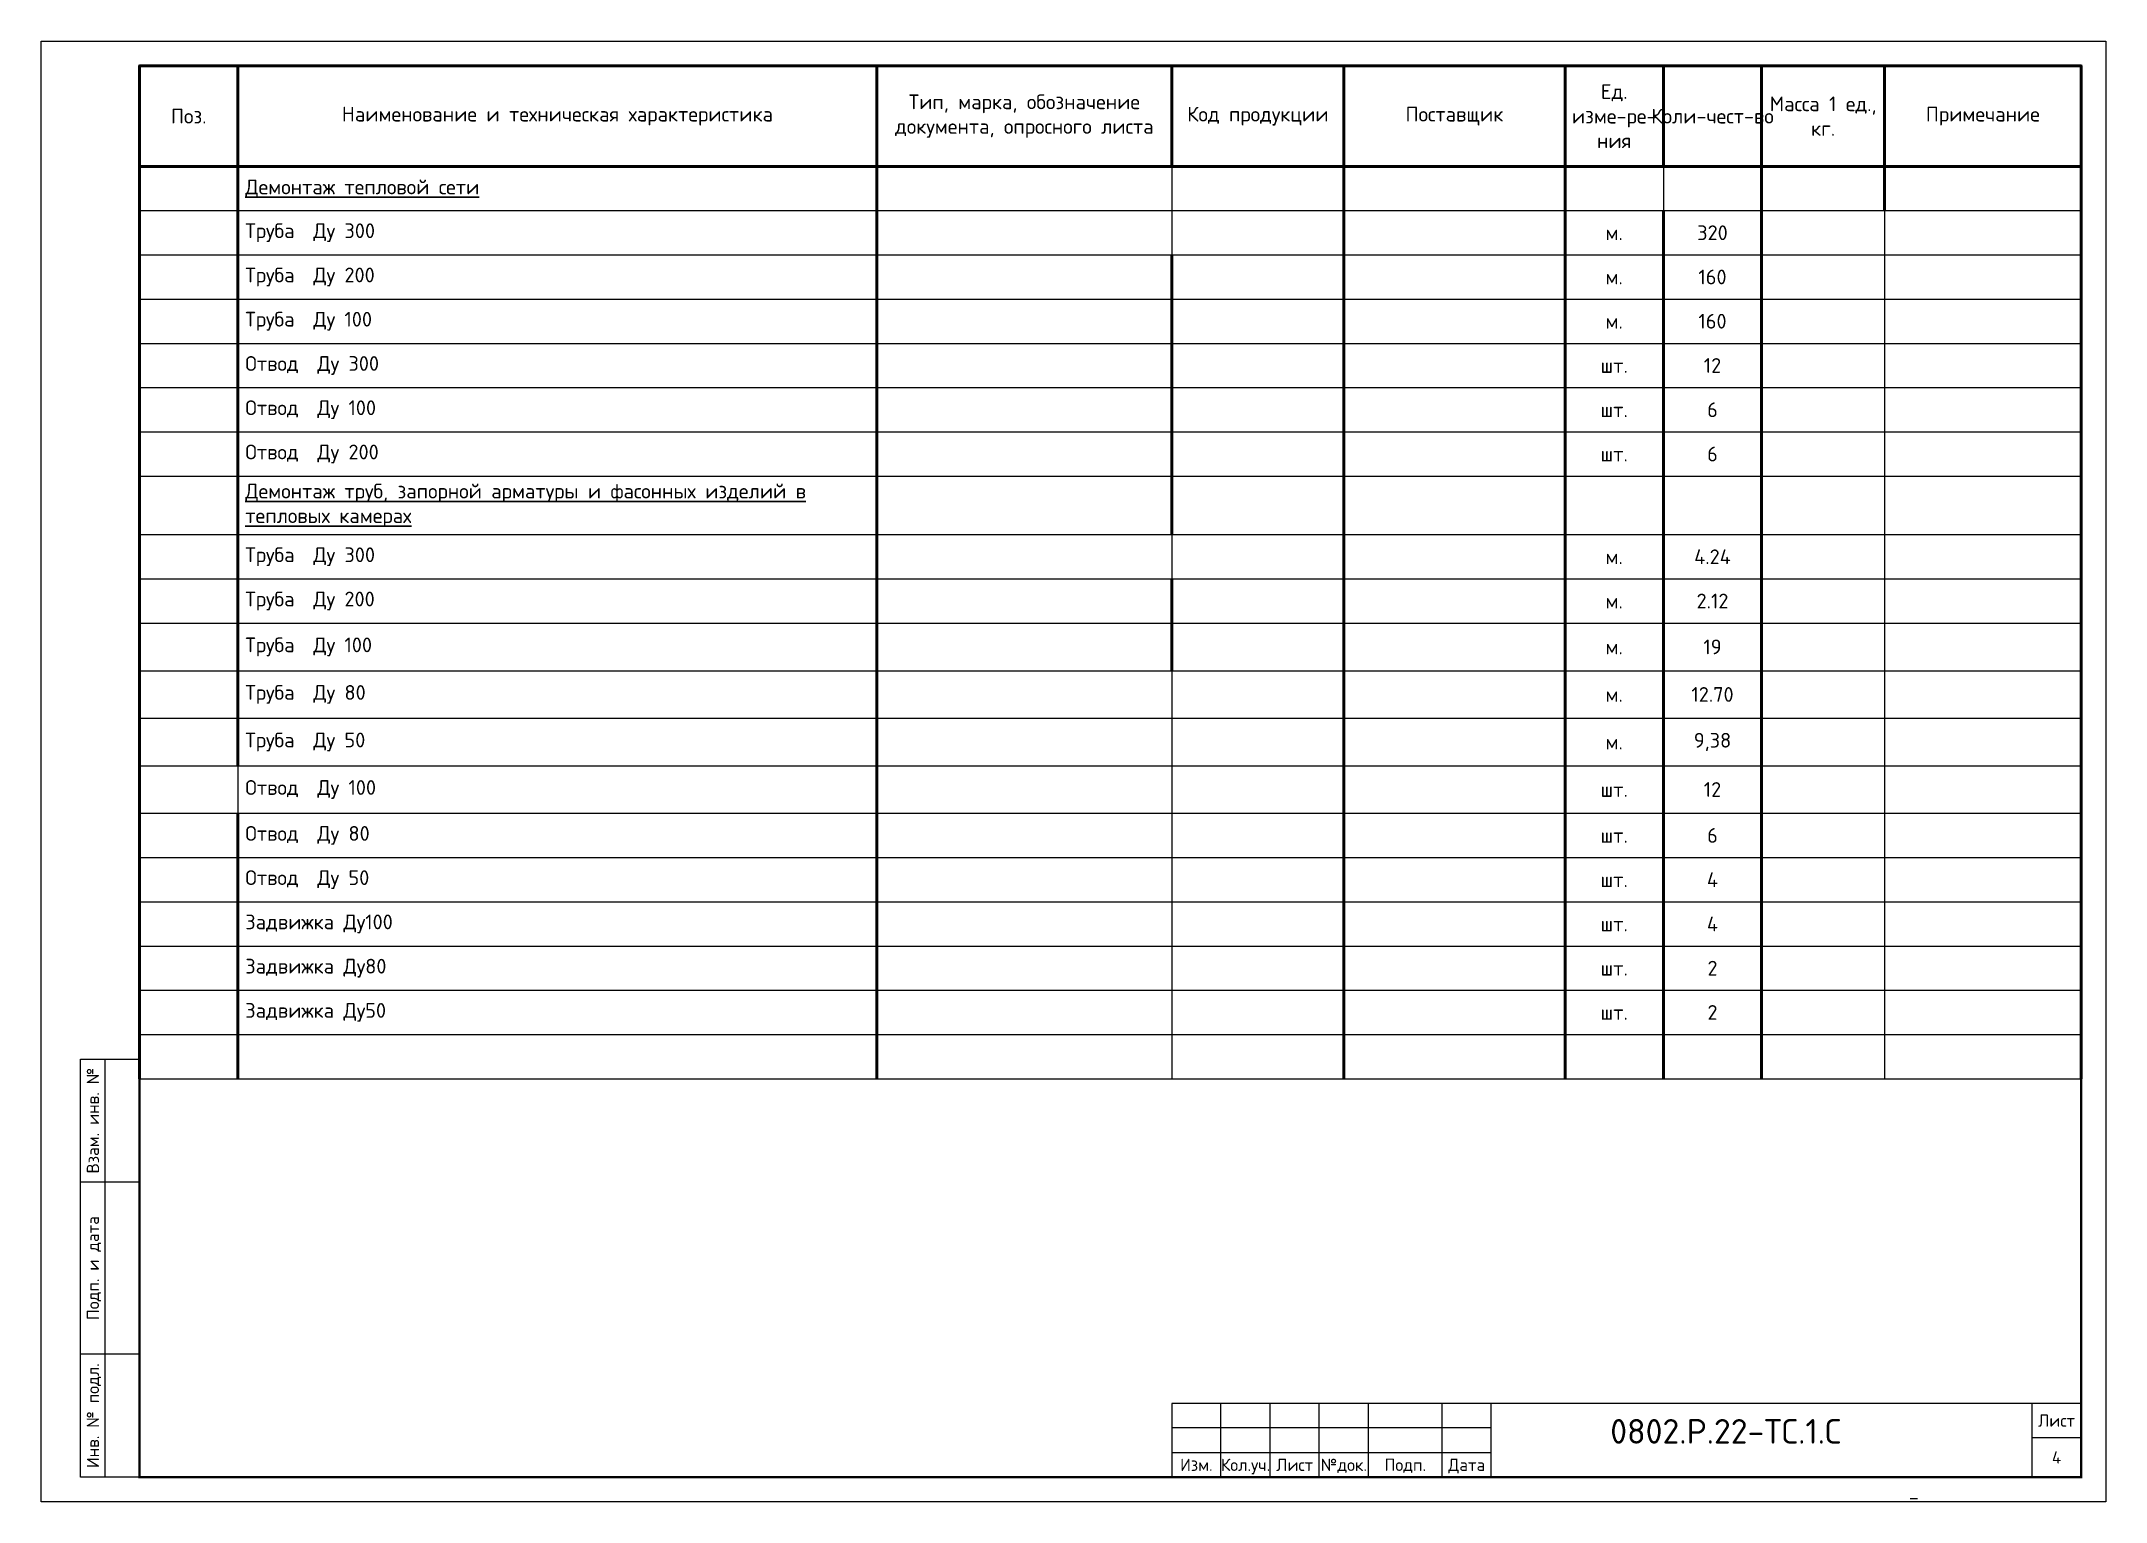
# Model space of a CAD drawing. Header units: millimetres. Extents: x 1114 to 8235, y 637 to 5441.
# Drawn here: x 7166.5 to 7586.5, y 1175.7 to 1472.7 of the extents above; entities that cross this region are included whole.
import ezdxf
from ezdxf.enums import TextEntityAlignment as Align

# ---------------------------------------------------------------- set-up
doc = ezdxf.new("R2010")
doc.units = ezdxf.units.MM
doc.layers.add('Таблица', color=3, linetype='Continuous', lineweight=30)
doc.styles.add('-ISOCPEUR-', font='isocpeur.ttf')

msp = doc.modelspace()

# ---------------------------------------------------------------- texts
at = {"style": '-ISOCPEUR-'}
for s, p in [('Взам. инв. №', (7176.974, 1253.194)), ('Подп. и дата', (7176.974, 1223.194)), ('Инв. № подл.', (7176.974, 1193.194))]:
    msp.add_text(s, height=2.5, rotation=90, dxfattribs=at).set_placement(p, align=Align.MIDDLE_CENTER)
for s, p in [('Лист', (7576.474, 1192.194)), ('Изм.', (7401.474, 1183.194)), ('Кол.уч.', (7411.474, 1183.194)), ('Лист', (7421.474, 1183.194)), ('№док.', (7431.474, 1183.194)), ('Подп.', (7443.974, 1183.194)), ('Дата', (7456.474, 1183.194))]:
    msp.add_text(s, height=2.5, dxfattribs=at).set_placement(p, align=Align.MIDDLE_CENTER)
at = {"insert": (7485.671, 1192.502), "char_height": 5, "width": 38.55785, "attachment_point": 1, "style": '-ISOCPEUR-'}
msp.add_mtext('0802.Р.22-ТС.1.С', dxfattribs=at)
at = {"style": '-ISOCPEUR-'}
msp.add_attdef('4', text='*', height=2.5, dxfattribs=at).set_placement((7576.474, 1184.694), align=Align.MIDDLE_CENTER)
at = {"style": '-ISOCPEUR-', "flags": 8}
msp.add_attdef('_', text='Формат', height=3, dxfattribs=at).set_placement((7547.446, 1177.949), align=Align.MIDDLE_CENTER)

# ---------------------------------------------------------------- blocks, each defined once
blk = doc.blocks.new('*T290')
at = {"layer": 'Таблица', "color": 7, "lineweight": 50, "transparency": 16777216}
for p, q in [((0, 0), (395, 0)), ((0, 0), (0, -20.43)), ((20, 0), (20, -20.43)), ((150, 0), (150, -20.43)), ((210, 0), (210, -20.43)), ((245, 0), (245, -20.43)), ((290, 0), (290, -20.43)), ((310, 0), (310, -20.43)), ((330, 0), (330, -20.43)), ((355, 0), (355, -20.43)), ((395, 0), (395, -20.43))]:
    blk.add_line(p, q, dxfattribs=at)
at = {"layer": 'Таблица', "color": 0, "lineweight": 50, "transparency": 16777216}
for p, q in [((0, -20.43), (150, -20.43)), ((0, -20.43), (0, -206)), ((20, -20.43), (20, -142.33)), ((210, -20.43), (395, -20.43)), ((245, -20.43), (245, -206)), ((290, -20.43), (290, -29.43)), ((330, -20.43), (330, -29.43)), ((355, -20.43), (355, -29.43)), ((395, -20.43), (395, -206)), ((210, -38.43), (210, -95.33)), ((210, -104.33), (210, -123)), ((20, -152), (20, -206))]:
    blk.add_line(p, q, dxfattribs=at)
at = {"layer": 'Таблица', "color": 0, "linetype": 'ByBlock', "lineweight": 50, "transparency": 16777216}
for p, q in [((150, -20.43), (210, -20.43)), ((150, -20.43), (150, -206)), ((290, -29.43), (290, -206)), ((310, -29.43), (310, -206)), ((330, -29.43), (330, -206))]:
    blk.add_line(p, q, dxfattribs=at)
at = {"layer": 'Таблица', "color": 0, "linetype": 'ByBlock', "lineweight": -2, "transparency": 16777216}
for p, q in [((210, -20.43), (210, -38.43)), ((310, -20.43), (310, -29.43)), ((355, -29.43), (355, -206)), ((210, -95.33), (210, -104.33)), ((210, -123), (210, -206)), ((20, -142.33), (20, -152))]:
    blk.add_line(p, q, dxfattribs=at)
at = {"layer": 'Таблица', "color": 0, "lineweight": 25, "transparency": 16777216}
for p, q in [((0, -29.43), (20, -29.43)), ((210, -29.43), (290, -29.43)), ((310, -29.43), (395, -29.43)), ((0, -38.43), (20, -38.43)), ((210, -38.43), (245, -38.43)), ((355, -38.43), (395, -38.43)), ((0, -47.43), (20, -47.43)), ((210, -47.43), (245, -47.43)), ((355, -47.43), (395, -47.43)), ((0, -56.43), (20, -56.43)), ((210, -56.43), (245, -56.43)), ((355, -56.43), (395, -56.43)), ((0, -65.43), (20, -65.43)), ((210, -65.43), (245, -65.43)), ((355, -65.43), (395, -65.43)), ((0, -74.43), (20, -74.43)), ((210, -74.43), (245, -74.43)), ((355, -74.43), (395, -74.43)), ((0, -83.43), (20, -83.43)), ((210, -83.43), (245, -83.43)), ((355, -83.43), (395, -83.43)), ((0, -95.33), (20, -95.33)), ((210, -95.33), (245, -95.33)), ((355, -95.33), (395, -95.33)), ((0, -104.33), (20, -104.33)), ((210, -104.33), (245, -104.33)), ((355, -104.33), (395, -104.33)), ((0, -113.33), (20, -113.33)), ((210, -113.33), (245, -113.33)), ((355, -113.33), (395, -113.33)), ((0, -123), (20, -123)), ((210, -123), (245, -123)), ((355, -123), (395, -123)), ((0, -132.66), (20, -132.66)), ((210, -132.66), (245, -132.66)), ((355, -132.66), (395, -132.66)), ((0, -142.33), (20, -142.33)), ((210, -142.33), (245, -142.33)), ((355, -142.33), (395, -142.33)), ((0, -152), (20, -152)), ((210, -152), (245, -152)), ((355, -152), (395, -152)), ((0, -161), (20, -161)), ((210, -161), (245, -161)), ((355, -161), (395, -161)), ((0, -170), (20, -170)), ((210, -170), (245, -170)), ((355, -170), (395, -170)), ((0, -179), (20, -179)), ((210, -179), (245, -179)), ((355, -179), (395, -179)), ((0, -188), (20, -188)), ((210, -188), (245, -188)), ((355, -188), (395, -188)), ((0, -197), (20, -197)), ((210, -197), (245, -197)), ((355, -197), (395, -197)), ((0, -206), (20, -206)), ((210, -206), (245, -206)), ((355, -206), (395, -206))]:
    blk.add_line(p, q, dxfattribs=at)
at = {"layer": 'Таблица', "color": 0, "linetype": 'ByBlock', "lineweight": 25, "transparency": 16777216}
for p, q in [((20, -29.43), (210, -29.43)), ((290, -29.43), (310, -29.43)), ((20, -38.43), (210, -38.43)), ((245, -38.43), (355, -38.43)), ((20, -47.43), (210, -47.43)), ((245, -47.43), (355, -47.43)), ((20, -56.43), (210, -56.43)), ((245, -56.43), (355, -56.43)), ((20, -65.43), (210, -65.43)), ((245, -65.43), (355, -65.43)), ((20, -74.43), (210, -74.43)), ((245, -74.43), (355, -74.43)), ((20, -83.43), (210, -83.43)), ((245, -83.43), (355, -83.43)), ((20, -95.33), (210, -95.33)), ((245, -95.33), (355, -95.33)), ((20, -104.33), (210, -104.33)), ((245, -104.33), (355, -104.33)), ((20, -113.33), (210, -113.33)), ((245, -113.33), (355, -113.33)), ((20, -123), (210, -123)), ((245, -123), (355, -123)), ((20, -132.66), (210, -132.66)), ((245, -132.66), (355, -132.66)), ((20, -142.33), (210, -142.33)), ((245, -142.33), (355, -142.33)), ((20, -152), (210, -152)), ((245, -152), (355, -152)), ((20, -161), (210, -161)), ((245, -161), (355, -161)), ((20, -170), (210, -170)), ((245, -170), (355, -170)), ((20, -179), (210, -179)), ((245, -179), (355, -179)), ((20, -188), (210, -188)), ((245, -188), (355, -188)), ((20, -197), (210, -197)), ((245, -197), (355, -197)), ((20, -206), (210, -206)), ((245, -206), (355, -206))]:
    blk.add_line(p, q, dxfattribs=at)
at = {"layer": 'Таблица', "color": 7, "transparency": 16777216, "char_height": 3, "attachment_point": 5, "style": '-ISOCPEUR-'}
for s, insert, width in [('Ед. изме-ре- ния', (300, -10.22), 17), ('Наименование и техническая характеристика', (85, -10.22), 127), ('Тип, марка, обозначение документа, опросного листа', (180, -10.22), 57), ('Код продукции', (227.5, -10.22), 32), ('Поставщик', (267.5, -10.22), 42), ('Масса 1 ед., кг.', (342.5, -10.22), 22), ('Примечание', (375, -10.22), 37), ('Поз.', (10, -10.22), 17), ('Коли-чест-во', (320, -10.22), 17)]:
    blk.add_mtext(s, dxfattribs=dict(at, insert=insert, width=width))
at = {"layer": 'Таблица', "color": 0, "transparency": 16777216, "char_height": 3, "style": '-ISOCPEUR-'}
for s, insert, width, attachment_point in [('{\\LДемонтаж тепловой сети }', (21.5, -24.93), 127, 4), ('\\A1;Труба  Ду 300', (21.5, -33.93), 127, 4), ('м.', (300, -33.93), 17, 5), ('320', (320, -33.93), 17, 5), ('\\A1;Труба  Ду 200', (21.5, -42.93), 127, 4), ('160', (320, -42.93), 17, 5), ('м.', (300, -42.93), 17, 5), ('\\A1;Труба  Ду 100', (21.5, -51.93), 127, 4), ('м.', (300, -51.93), 17, 5), ('160', (320, -51.93), 17, 5), ('\\A1;Отвод  Ду 300', (21.5, -60.93), 127, 4), ('шт.', (300, -60.93), 17, 5), ('12', (320, -60.93), 17, 5), ('\\A1;Отвод  Ду 100', (21.5, -69.93), 127, 4), ('шт.', (300, -69.93), 17, 5), ('6', (320, -69.93), 17, 5), ('\\A1;Отвод  Ду 200', (21.5, -78.93), 127, 4), ('шт.', (300, -78.93), 17, 5), ('6', (320, -78.93), 17, 5), ('{\\LДемонтаж труб, запорной арматуры и фасонных изделий в тепловых камерах}', (21.5, -89.38), 127, 4), ('\\A1;Труба  Ду 300', (21.5, -99.83), 127, 4), ('м.', (300, -99.83), 17, 5), ('4.24', (320, -99.83), 17, 5), ('\\A1;Труба  Ду 200', (21.5, -108.83), 127, 4), ('м.', (300, -108.83), 17, 5), ('2.12', (320, -108.83), 17, 5), ('\\A1;Труба  Ду 100', (21.5, -118.16), 127, 4), ('м.', (300, -118.16), 17, 5), ('19', (320, -118.16), 17, 5), ('\\A1;Труба  Ду 80', (21.5, -127.83), 127, 4), ('м.', (300, -127.83), 17, 5), ('12.70', (320, -127.83), 17, 5), ('\\A1;Труба  Ду 50', (21.5, -137.5), 127, 4), ('м.', (300, -137.5), 17, 5), ('9,38', (320, -137.5), 17, 5), ('\\A1;Отвод  Ду 100', (21.5, -147.16), 127, 4), ('шт.', (300, -147.16), 17, 5), ('12', (320, -147.16), 17, 5), ('\\A1;Отвод  Ду 80', (21.5, -156.5), 127, 4), ('6', (320, -156.5), 17, 5), ('шт.', (300, -156.5), 17, 5), ('\\A1;Отвод  Ду 50', (21.5, -165.5), 127, 4), ('шт.', (300, -165.5), 17, 5), ('4', (320, -165.5), 17, 5), ('Задвижка Ду100', (21.5, -174.5), 127, 4), ('шт.', (300, -174.5), 17, 5), ('4', (320, -174.5), 17, 5), ('Задвижка Ду80', (21.5, -183.5), 127, 4), ('шт.', (300, -183.5), 17, 5), ('2', (320, -183.5), 17, 5), ('Задвижка Ду50', (21.5, -192.5), 127, 4), ('шт.', (300, -192.5), 17, 5), ('2', (320, -192.5), 17, 5)]:
    blk.add_mtext(s, dxfattribs=dict(at, insert=insert, width=width, attachment_point=attachment_point))

# ---------------------------------------------------------------- linework, layer by layer
for p, q in [((7179.474, 1180.694), (7179.474, 1265.694)), ((7186.474, 1240.694), (7174.474, 1240.694)), ((7186.474, 1205.694), (7174.474, 1205.694)), ((7406.474, 1180.694), (7406.474, 1195.694)), ((7416.474, 1180.694), (7416.474, 1195.694)), ((7426.474, 1180.694), (7426.474, 1195.694)), ((7436.474, 1180.694), (7436.474, 1195.694)), ((7451.474, 1180.694), (7451.474, 1195.694)), ((7461.474, 1180.694), (7461.474, 1195.694)), ((7571.474, 1195.694), (7571.474, 1180.694)), ((7461.474, 1190.694), (7396.474, 1190.694)), ((7581.474, 1188.694), (7571.474, 1188.694)), ((7396.474, 1185.694), (7461.474, 1185.694))]:
    msp.add_line(p, q)
for points in [[(7166.474, 1472.694), (7586.474, 1472.694), (7586.474, 1175.694), (7166.474, 1175.694)], [(7186.474, 1180.694), (7174.474, 1180.694), (7174.474, 1265.694), (7186.474, 1265.694)], [(7396.474, 1180.694), (7581.474, 1180.694), (7581.474, 1195.694), (7396.474, 1195.694)]]:
    msp.add_lwpolyline(points, close=True)
at = {"const_width": 0.5}
msp.add_lwpolyline([(7186.474, 1467.694), (7581.474, 1467.694), (7581.474, 1180.694), (7186.474, 1180.694)], close=True, dxfattribs=at)

# ---------------------------------------------------------------- block references
msp.add_blockref('*T290', (7186.474, 1467.694))

msp.set_redraw_order([(e.dxf.handle, doc.entitydb.next_handle()) for e in msp.query("TEXT MTEXT ATTDEF DIMENSION ARC_DIMENSION")])  # texts and dimensions are drawn at this point

doc.saveas('drawing.dxf')
